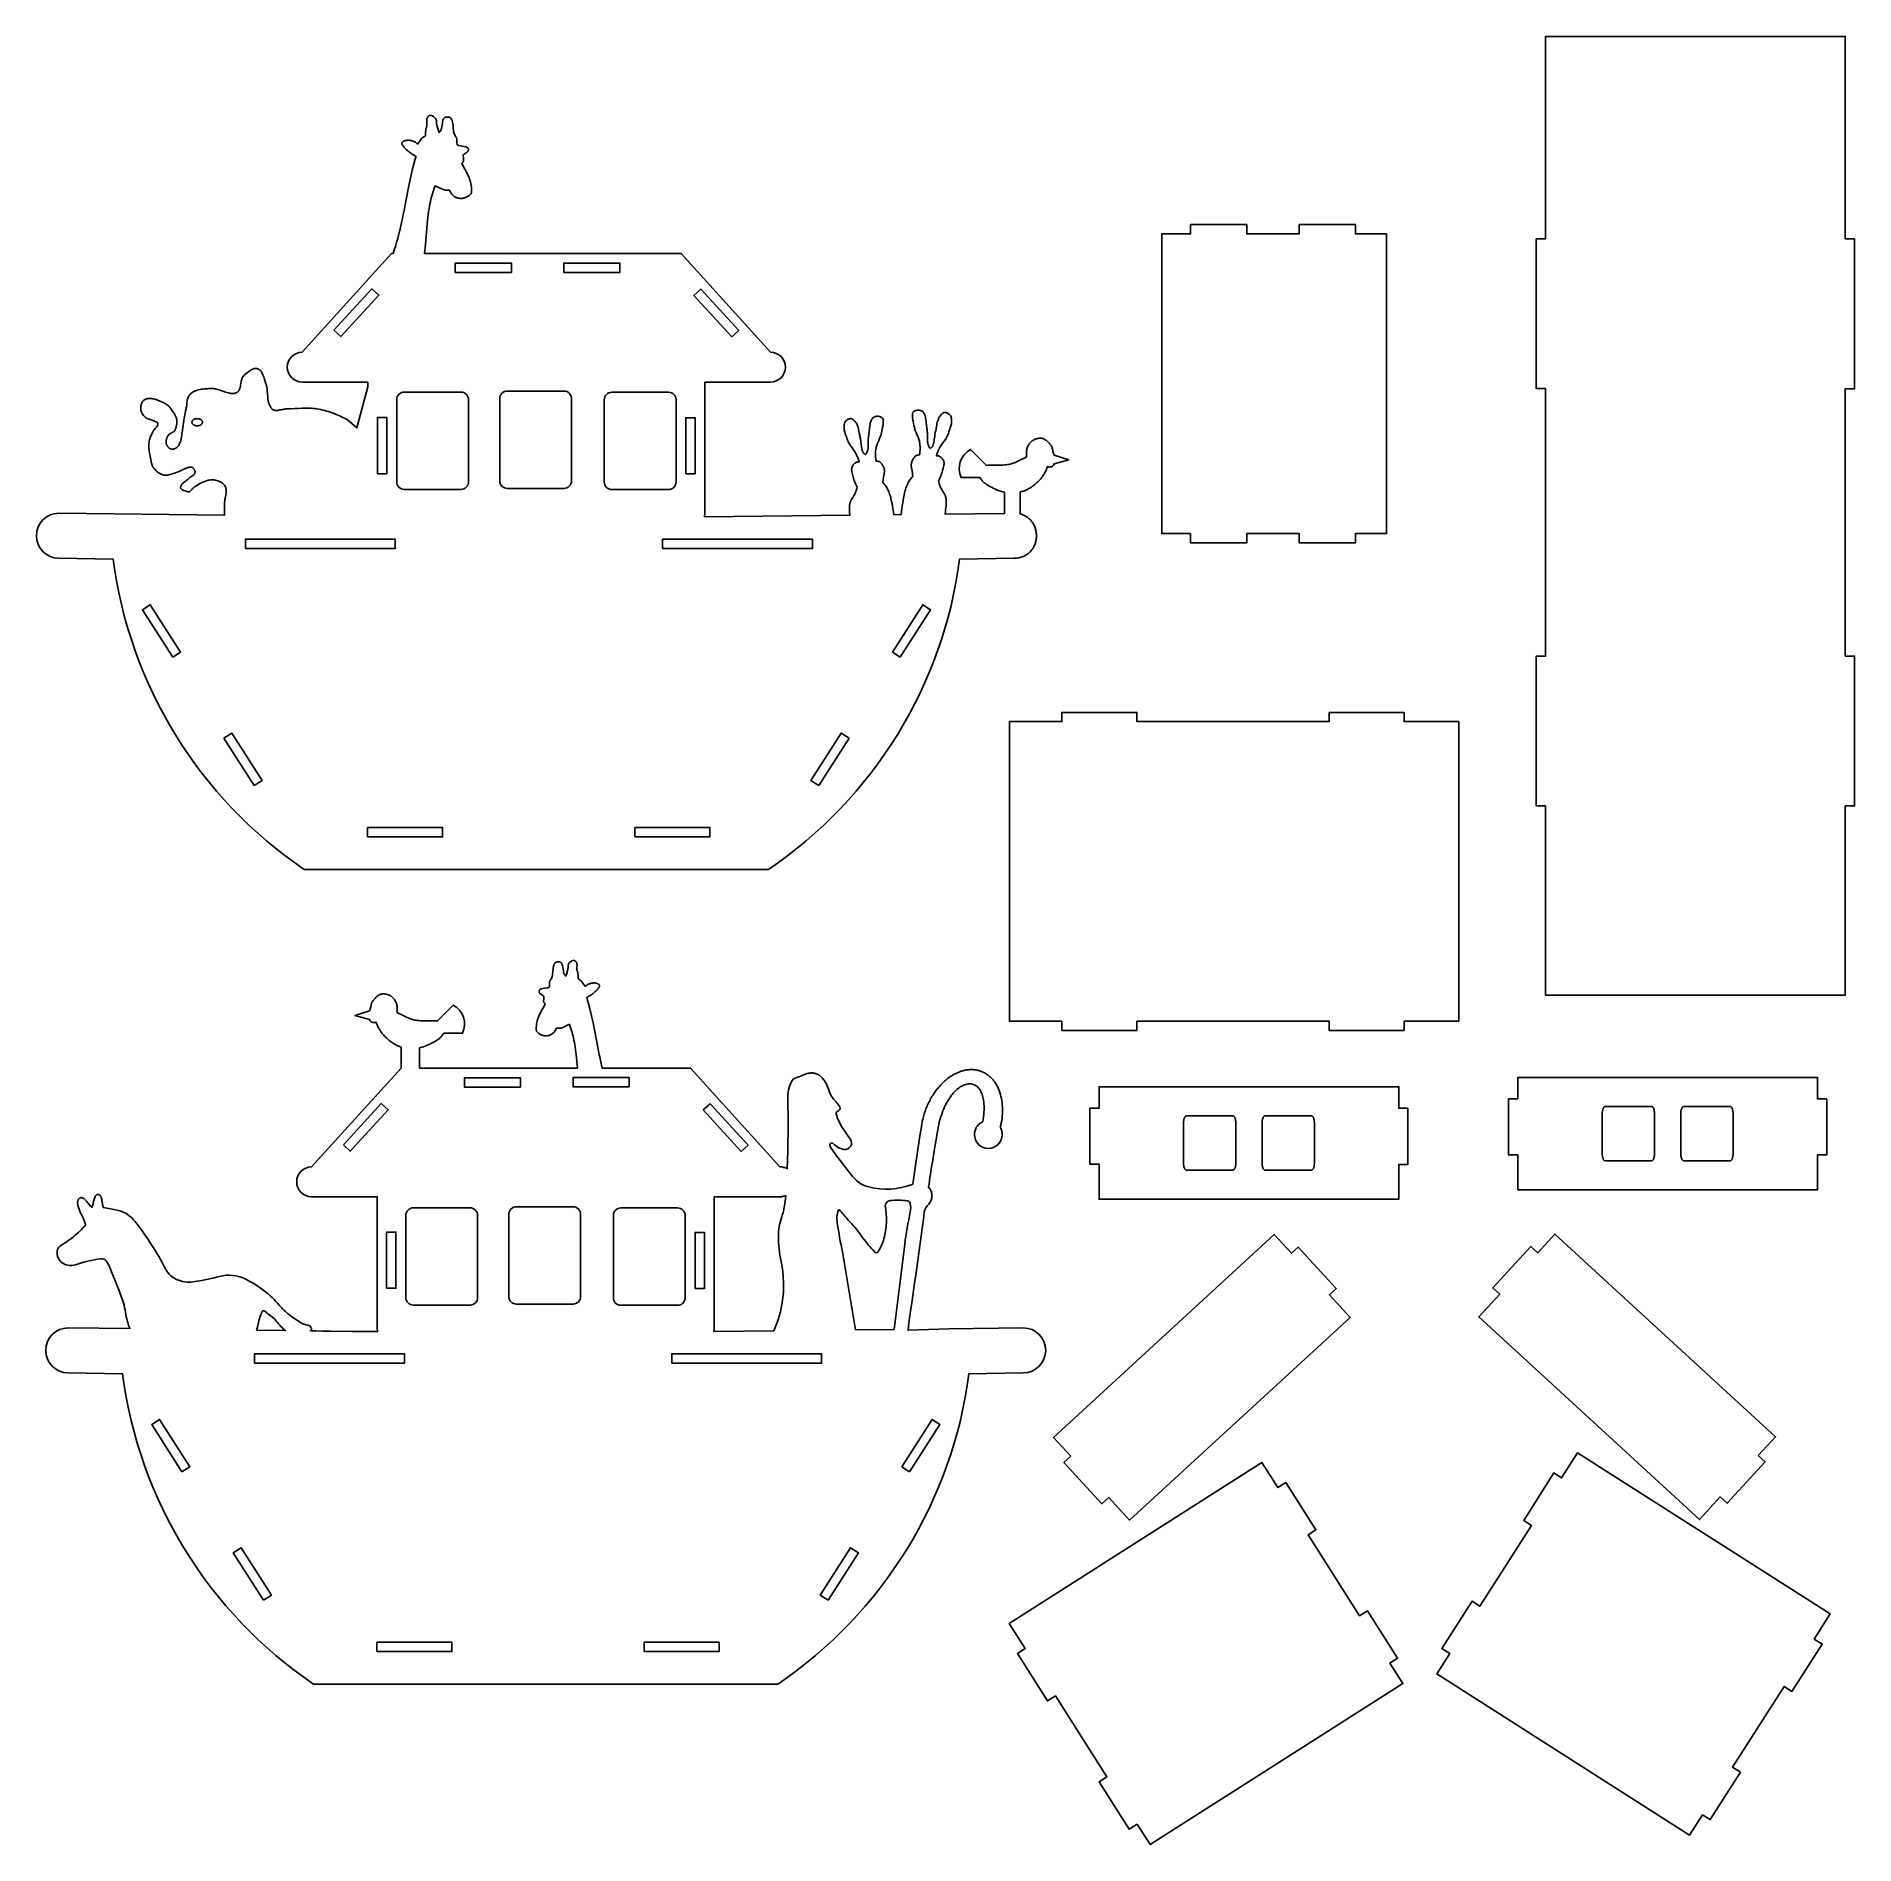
# Model space of a CAD drawing. Extents: x 0.1 to 24.4, y 0.1 to 24.3.
import ezdxf

# ---------------------------------------------------------------- set-up
doc = ezdxf.new("R2010")
doc.units = 0
doc.layers.add('LAYER_1', color=18, linetype='CONTINUOUS')

msp = doc.modelspace()

# ---------------------------------------------------------------- linework, layer by layer
at = {"layer": 'LAYER_1'}
for points in [[(24.25, 13.999), (24.25, 11.473), (20.25, 11.473), (20.25, 13.999), (20.125, 13.999), (20.125, 15.999), (20.25, 15.999), (20.25, 19.57), (20.125, 19.57), (20.125, 21.57), (20.25, 21.57), (20.25, 24.273), (24.25, 24.273), (24.25, 21.568), (24.375, 21.568), (24.375, 19.568), (24.25, 19.568), (24.25, 15.999), (24.375, 15.999), (24.375, 13.999)], [(15.51, 17.636), (15.125, 17.636), (15.125, 21.636), (15.51, 21.636), (15.51, 21.761), (16.26, 21.761), (16.26, 21.636), (16.96, 21.636), (16.96, 21.761), (17.71, 21.761), (17.71, 21.636), (18.125, 21.636), (18.125, 17.636), (17.71, 17.636), (17.71, 17.511), (16.96, 17.511), (16.96, 17.636), (16.26, 17.636), (16.26, 17.511), (15.51, 17.511)], [(6.443, 21.121), (6.443, 21.246), (5.693, 21.246), (5.693, 21.121)], [(7.893, 21.122), (7.893, 21.247), (7.143, 21.247), (7.143, 21.122)], [(4.075, 20.349), (4.168, 20.265), (4.675, 20.817), (4.582, 20.902)], [(9.479, 20.347), (9.387, 20.262), (8.879, 20.815), (8.972, 20.9)], [(4.654, 18.435), (4.779, 18.435), (4.779, 19.185), (4.654, 19.185)], [(8.771, 18.431), (8.896, 18.431), (8.896, 19.181), (8.771, 19.181)], [(2.25, 19.17), (2.242, 19.169), (2.235, 19.169), (2.229, 19.168), (2.222, 19.166), (2.216, 19.164), (2.21, 19.161), (2.205, 19.159), (2.2, 19.156), (2.195, 19.152), (2.191, 19.148), (2.187, 19.145), (2.184, 19.14), (2.182, 19.136), (2.18, 19.131), (2.179, 19.127), (2.179, 19.122), (2.179, 19.117), (2.18, 19.112), (2.182, 19.107), (2.184, 19.103), (2.187, 19.099), (2.191, 19.095), (2.195, 19.091), (2.2, 19.088), (2.205, 19.084), (2.21, 19.082), (2.216, 19.079), (2.222, 19.077), (2.229, 19.076), (2.235, 19.074), (2.242, 19.074), (2.25, 19.074), (2.257, 19.074), (2.264, 19.074), (2.271, 19.076), (2.277, 19.077), (2.283, 19.079), (2.289, 19.082), (2.295, 19.084), (2.3, 19.088), (2.304, 19.091), (2.308, 19.095), (2.312, 19.099), (2.315, 19.103), (2.317, 19.107), (2.319, 19.112), (2.32, 19.117), (2.32, 19.122), (2.32, 19.127), (2.319, 19.131), (2.317, 19.136), (2.315, 19.14), (2.312, 19.145), (2.308, 19.148), (2.304, 19.152), (2.3, 19.156), (2.295, 19.159), (2.289, 19.161), (2.283, 19.164), (2.277, 19.166), (2.271, 19.168), (2.264, 19.169), (2.257, 19.169)], [(2.892, 17.435), (4.892, 17.435), (4.892, 17.56), (2.892, 17.56)], [(8.461, 17.435), (10.461, 17.435), (10.461, 17.56), (8.461, 17.56)], [(1.922, 15.986), (2.027, 16.053), (1.622, 16.685), (1.517, 16.618)], [(11.635, 15.986), (11.53, 16.053), (11.934, 16.685), (12.04, 16.618)], [(13.793, 11.125), (13.793, 11.003), (14.793, 11.003), (14.793, 11.125), (17.361, 11.125), (17.361, 11.003), (18.361, 11.003), (18.361, 11.125), (19.091, 11.125), (19.091, 15.125), (18.361, 15.125), (18.361, 15.245), (17.361, 15.245), (17.361, 15.125), (14.793, 15.125), (14.793, 15.247), (13.793, 15.247), (13.793, 15.125), (13.091, 15.125), (13.091, 11.125)], [(3.01, 14.272), (3.116, 14.34), (2.711, 14.971), (2.606, 14.904)], [(10.546, 14.272), (10.441, 14.34), (10.846, 14.971), (10.951, 14.904)], [(4.524, 13.585), (5.524, 13.585), (5.524, 13.71), (4.524, 13.71)], [(8.092, 13.585), (9.092, 13.585), (9.092, 13.71), (8.092, 13.71)], [(6.567, 10.247), (6.567, 10.372), (5.817, 10.372), (5.817, 10.247)], [(8.017, 10.248), (8.017, 10.373), (7.267, 10.373), (7.267, 10.248)], [(14.289, 9.216), (14.289, 8.75), (18.289, 8.75), (18.289, 9.215), (18.412, 9.215), (18.412, 9.965), (18.289, 9.965), (18.289, 10.25), (14.289, 10.25), (14.289, 9.966), (14.166, 9.966), (14.166, 9.216)], [(19.879, 9.341), (19.879, 8.875), (23.879, 8.875), (23.879, 9.34), (24.002, 9.34), (24.002, 10.089), (23.879, 10.089), (23.879, 10.375), (19.879, 10.375), (19.879, 10.091), (19.756, 10.091), (19.756, 9.341)], [(4.2, 9.475), (4.292, 9.39), (4.799, 9.943), (4.707, 10.028)], [(9.603, 9.473), (9.511, 9.388), (9.004, 9.941), (9.096, 10.025)], [(21.666, 9.987), (21.044, 9.987), (21.04, 9.987), (21.037, 9.985), (21.033, 9.983), (21.029, 9.98), (21.026, 9.975), (21.023, 9.97), (21.02, 9.965), (21.017, 9.958), (21.015, 9.951), (21.012, 9.943), (21.01, 9.935), (21.009, 9.926), (21.007, 9.917), (21.006, 9.908), (21.006, 9.898), (21.006, 9.887), (21.006, 9.363), (21.006, 9.352), (21.006, 9.343), (21.007, 9.333), (21.009, 9.324), (21.01, 9.315), (21.012, 9.307), (21.015, 9.299), (21.017, 9.292), (21.02, 9.285), (21.023, 9.28), (21.026, 9.275), (21.029, 9.271), (21.033, 9.267), (21.037, 9.265), (21.04, 9.263), (21.044, 9.263), (21.666, 9.263), (21.67, 9.263), (21.674, 9.265), (21.677, 9.267), (21.681, 9.271), (21.684, 9.275), (21.687, 9.28), (21.69, 9.285), (21.693, 9.292), (21.696, 9.299), (21.698, 9.307), (21.7, 9.315), (21.701, 9.324), (21.703, 9.333), (21.704, 9.343), (21.704, 9.352), (21.704, 9.363), (21.704, 9.887), (21.704, 9.898), (21.704, 9.908), (21.703, 9.917), (21.701, 9.926), (21.7, 9.935), (21.698, 9.943), (21.696, 9.951), (21.693, 9.958), (21.69, 9.965), (21.687, 9.97), (21.684, 9.975), (21.681, 9.98), (21.677, 9.983), (21.674, 9.985), (21.67, 9.987)], [(22.714, 9.987), (22.093, 9.987), (22.089, 9.987), (22.085, 9.985), (22.081, 9.983), (22.078, 9.979), (22.074, 9.975), (22.071, 9.97), (22.068, 9.965), (22.066, 9.958), (22.063, 9.951), (22.061, 9.943), (22.059, 9.935), (22.057, 9.926), (22.056, 9.917), (22.055, 9.907), (22.054, 9.898), (22.054, 9.887), (22.054, 9.363), (22.054, 9.352), (22.055, 9.342), (22.056, 9.333), (22.057, 9.324), (22.059, 9.315), (22.061, 9.307), (22.063, 9.299), (22.066, 9.292), (22.068, 9.285), (22.071, 9.28), (22.074, 9.275), (22.078, 9.27), (22.081, 9.267), (22.085, 9.265), (22.089, 9.263), (22.093, 9.263), (22.714, 9.263), (22.718, 9.263), (22.722, 9.265), (22.726, 9.267), (22.729, 9.27), (22.733, 9.275), (22.736, 9.28), (22.739, 9.285), (22.742, 9.292), (22.744, 9.299), (22.746, 9.307), (22.748, 9.315), (22.75, 9.324), (22.751, 9.333), (22.752, 9.342), (22.753, 9.352), (22.753, 9.363), (22.753, 9.887), (22.753, 9.898), (22.752, 9.907), (22.751, 9.917), (22.75, 9.926), (22.748, 9.935), (22.746, 9.943), (22.744, 9.951), (22.742, 9.958), (22.739, 9.965), (22.736, 9.97), (22.733, 9.975), (22.729, 9.979), (22.726, 9.983), (22.722, 9.985), (22.718, 9.987)], [(16.076, 9.862), (15.454, 9.862), (15.45, 9.862), (15.446, 9.86), (15.443, 9.858), (15.439, 9.855), (15.436, 9.85), (15.433, 9.845), (15.43, 9.84), (15.427, 9.833), (15.424, 9.826), (15.422, 9.818), (15.42, 9.81), (15.419, 9.801), (15.417, 9.792), (15.416, 9.783), (15.416, 9.773), (15.416, 9.762), (15.416, 9.238), (15.416, 9.227), (15.416, 9.218), (15.417, 9.208), (15.419, 9.199), (15.42, 9.19), (15.422, 9.182), (15.424, 9.174), (15.427, 9.167), (15.43, 9.16), (15.433, 9.155), (15.436, 9.15), (15.439, 9.146), (15.443, 9.142), (15.446, 9.14), (15.45, 9.138), (15.454, 9.138), (16.076, 9.138), (16.08, 9.138), (16.084, 9.14), (16.087, 9.142), (16.091, 9.146), (16.094, 9.15), (16.097, 9.155), (16.1, 9.16), (16.103, 9.167), (16.106, 9.174), (16.108, 9.182), (16.11, 9.19), (16.111, 9.199), (16.113, 9.208), (16.114, 9.218), (16.114, 9.227), (16.114, 9.238), (16.114, 9.762), (16.114, 9.773), (16.114, 9.783), (16.113, 9.792), (16.111, 9.801), (16.11, 9.81), (16.108, 9.818), (16.106, 9.826), (16.103, 9.833), (16.1, 9.84), (16.097, 9.845), (16.094, 9.85), (16.091, 9.855), (16.087, 9.858), (16.084, 9.86), (16.08, 9.862)], [(17.124, 9.862), (16.503, 9.862), (16.499, 9.862), (16.495, 9.86), (16.491, 9.858), (16.488, 9.854), (16.484, 9.85), (16.481, 9.845), (16.478, 9.84), (16.475, 9.833), (16.473, 9.826), (16.471, 9.818), (16.469, 9.81), (16.467, 9.801), (16.466, 9.792), (16.465, 9.782), (16.464, 9.773), (16.464, 9.762), (16.464, 9.238), (16.464, 9.227), (16.465, 9.217), (16.466, 9.208), (16.467, 9.199), (16.469, 9.19), (16.471, 9.182), (16.473, 9.174), (16.475, 9.167), (16.478, 9.16), (16.481, 9.155), (16.484, 9.15), (16.488, 9.145), (16.491, 9.142), (16.495, 9.14), (16.499, 9.138), (16.503, 9.138), (17.124, 9.138), (17.128, 9.138), (17.132, 9.14), (17.136, 9.142), (17.139, 9.145), (17.143, 9.15), (17.146, 9.155), (17.149, 9.16), (17.152, 9.167), (17.154, 9.174), (17.156, 9.182), (17.158, 9.19), (17.16, 9.199), (17.161, 9.208), (17.162, 9.217), (17.163, 9.227), (17.163, 9.238), (17.163, 9.762), (17.163, 9.773), (17.162, 9.782), (17.161, 9.792), (17.16, 9.801), (17.158, 9.81), (17.156, 9.818), (17.154, 9.826), (17.152, 9.833), (17.149, 9.84), (17.146, 9.845), (17.143, 9.85), (17.139, 9.854), (17.136, 9.858), (17.132, 9.86), (17.128, 9.862)], [(4.778, 7.561), (4.903, 7.561), (4.903, 8.311), (4.778, 8.311)], [(8.895, 7.556), (9.02, 7.556), (9.02, 8.306), (8.895, 8.306)], [(13.911, 5.32), (13.82, 5.237), (14.327, 4.684), (14.419, 4.768), (14.696, 4.466), (17.642, 7.172), (17.363, 7.475), (17.455, 7.559), (16.947, 8.111), (16.856, 8.028), (16.627, 8.277), (13.681, 5.571)], [(23.089, 5.328), (23.18, 5.244), (22.673, 4.692), (22.581, 4.775), (22.304, 4.473), (19.358, 7.179), (19.637, 7.483), (19.545, 7.566), (20.053, 8.119), (20.144, 8.035), (20.373, 8.284), (23.319, 5.578)], [(3.016, 6.561), (5.016, 6.561), (5.016, 6.686), (3.016, 6.686)], [(8.585, 6.561), (10.585, 6.561), (10.585, 6.686), (8.585, 6.686)], [(2.046, 5.112), (2.151, 5.179), (1.747, 5.811), (1.642, 5.743)], [(11.759, 5.112), (11.654, 5.179), (12.059, 5.811), (12.164, 5.743)], [(22.343, 0.534), (22.169, 0.261), (18.796, 2.412), (18.97, 2.684), (18.866, 2.751), (19.269, 3.383), (19.373, 3.317), (20.061, 4.396), (19.957, 4.463), (20.36, 5.095), (20.464, 5.029), (20.677, 5.363), (24.05, 3.213), (23.837, 2.878), (23.942, 2.812), (23.538, 2.179), (23.434, 2.246), (22.746, 1.167), (22.851, 1.1), (22.447, 0.468)], [(14.797, 0.407), (14.971, 0.134), (18.344, 2.284), (18.17, 2.557), (18.274, 2.623), (17.87, 3.256), (17.767, 3.189), (17.079, 4.269), (17.183, 4.335), (16.78, 4.968), (16.676, 4.901), (16.462, 5.235), (13.089, 3.085), (13.303, 2.751), (13.198, 2.685), (13.601, 2.052), (13.706, 2.119), (14.394, 1.039), (14.289, 0.973), (14.692, 0.34)], [(3.135, 3.398), (3.24, 3.465), (2.836, 4.097), (2.73, 4.029)], [(10.671, 3.398), (10.565, 3.465), (10.97, 4.097), (11.075, 4.029)], [(4.649, 2.71), (5.649, 2.71), (5.649, 2.835), (4.649, 2.835)], [(8.216, 2.711), (9.216, 2.711), (9.216, 2.836), (8.216, 2.836)]]:
    msp.add_lwpolyline(points, close=True, dxfattribs=at)
for points in [[(13.027, 17.905), (12.234, 17.896), (12.237, 17.924), (12.24, 17.952), (12.243, 17.981), (12.246, 18.009), (12.248, 18.023), (12.248, 18.038), (12.249, 18.052), (12.249, 18.066), (12.248, 18.08), (12.247, 18.094), (12.245, 18.107), (12.242, 18.121), (12.24, 18.132), (12.236, 18.142), (12.232, 18.152), (12.227, 18.161), (12.222, 18.171), (12.216, 18.18), (12.204, 18.199), (12.192, 18.217), (12.181, 18.236), (12.175, 18.246), (12.17, 18.255), (12.166, 18.265), (12.162, 18.276), (12.158, 18.29), (12.154, 18.305), (12.15, 18.32), (12.147, 18.335), (12.156, 18.354), (12.164, 18.374), (12.172, 18.395), (12.18, 18.415), (12.187, 18.436), (12.194, 18.456), (12.2, 18.475), (12.205, 18.493), (12.209, 18.509), (12.213, 18.526), (12.217, 18.544), (12.218, 18.552), (12.219, 18.561), (12.219, 18.569), (12.219, 18.578), (12.219, 18.586), (12.217, 18.594), (12.215, 18.602), (12.213, 18.609), (12.209, 18.616), (12.205, 18.623), (12.197, 18.633), (12.188, 18.642), (12.184, 18.647), (12.179, 18.652), (12.174, 18.656), (12.169, 18.66), (12.163, 18.663), (12.158, 18.666), (12.152, 18.669), (12.145, 18.671), (12.139, 18.672), (12.132, 18.673), (12.124, 18.673), (12.117, 18.672), (12.125, 18.695), (12.133, 18.718), (12.142, 18.741), (12.147, 18.753), (12.152, 18.764), (12.16, 18.778), (12.168, 18.792), (12.176, 18.806), (12.185, 18.82), (12.204, 18.847), (12.223, 18.874), (12.232, 18.888), (12.241, 18.902), (12.25, 18.915), (12.258, 18.929), (12.265, 18.944), (12.272, 18.958), (12.277, 18.973), (12.282, 18.989), (12.285, 18.998), (12.288, 19.008), (12.296, 19.028), (12.303, 19.049), (12.307, 19.061), (12.311, 19.073), (12.314, 19.085), (12.317, 19.098), (12.319, 19.112), (12.32, 19.126), (12.32, 19.141), (12.319, 19.156), (12.317, 19.172), (12.316, 19.181), (12.314, 19.189), (12.312, 19.196), (12.309, 19.203), (12.304, 19.21), (12.299, 19.217), (12.294, 19.223), (12.287, 19.229), (12.28, 19.234), (12.273, 19.239), (12.265, 19.243), (12.257, 19.246), (12.249, 19.249), (12.241, 19.251), (12.233, 19.252), (12.225, 19.252), (12.217, 19.251), (12.21, 19.249), (12.201, 19.242), (12.193, 19.235), (12.185, 19.227), (12.178, 19.22), (12.172, 19.212), (12.166, 19.204), (12.16, 19.196), (12.155, 19.188), (12.151, 19.18), (12.147, 19.172), (12.143, 19.164), (12.139, 19.155), (12.134, 19.139), (12.129, 19.122), (12.125, 19.105), (12.122, 19.089), (12.117, 19.057), (12.114, 19.042), (12.112, 19.027), (12.109, 19.013), (12.105, 19), (12.102, 18.988), (12.099, 18.974), (12.097, 18.959), (12.095, 18.942), (12.091, 18.908), (12.089, 18.89), (12.087, 18.873), (12.084, 18.856), (12.08, 18.84), (12.076, 18.824), (12.074, 18.817), (12.071, 18.811), (12.068, 18.804), (12.065, 18.799), (12.061, 18.793), (12.057, 18.788), (12.053, 18.784), (12.048, 18.781), (12.043, 18.778), (12.038, 18.775), (12.036, 18.775), (12.034, 18.775), (12.031, 18.776), (12.028, 18.778), (12.025, 18.781), (12.022, 18.785), (12.019, 18.789), (12.017, 18.794), (12.014, 18.8), (12.01, 18.812), (12.006, 18.824), (12.003, 18.835), (12.002, 18.843), (12, 18.854), (11.999, 18.865), (11.998, 18.887), (11.997, 18.909), (11.997, 18.932), (11.997, 18.954), (11.997, 18.976), (11.996, 18.987), (11.995, 18.998), (11.994, 19.009), (11.992, 19.019), (11.99, 19.032), (11.988, 19.047), (11.985, 19.08), (11.981, 19.117), (11.979, 19.135), (11.976, 19.154), (11.973, 19.172), (11.97, 19.19), (11.965, 19.206), (11.963, 19.214), (11.96, 19.222), (11.957, 19.229), (11.954, 19.236), (11.95, 19.243), (11.947, 19.249), (11.943, 19.254), (11.938, 19.259), (11.934, 19.264), (11.929, 19.268), (11.922, 19.272), (11.915, 19.275), (11.908, 19.278), (11.9, 19.28), (11.892, 19.282), (11.884, 19.283), (11.875, 19.283), (11.867, 19.283), (11.858, 19.282), (11.85, 19.28), (11.842, 19.278), (11.834, 19.275), (11.827, 19.272), (11.82, 19.268), (11.814, 19.264), (11.809, 19.258), (11.806, 19.255), (11.804, 19.251), (11.802, 19.247), (11.8, 19.242), (11.799, 19.237), (11.797, 19.232), (11.796, 19.22), (11.796, 19.207), (11.797, 19.194), (11.798, 19.18), (11.8, 19.165), (11.802, 19.151), (11.805, 19.136), (11.811, 19.108), (11.817, 19.083), (11.821, 19.063), (11.823, 19.05), (11.827, 19.037), (11.831, 19.024), (11.835, 19.011), (11.846, 18.985), (11.857, 18.96), (11.868, 18.935), (11.873, 18.922), (11.878, 18.91), (11.883, 18.897), (11.887, 18.884), (11.89, 18.871), (11.893, 18.857), (11.896, 18.836), (11.898, 18.815), (11.9, 18.794), (11.9, 18.773), (11.9, 18.752), (11.898, 18.73), (11.896, 18.709), (11.893, 18.687), (11.882, 18.686), (11.871, 18.684), (11.861, 18.681), (11.852, 18.677), (11.843, 18.673), (11.835, 18.667), (11.827, 18.661), (11.821, 18.653), (11.815, 18.647), (11.81, 18.639), (11.805, 18.632), (11.801, 18.624), (11.797, 18.615), (11.793, 18.607), (11.79, 18.598), (11.787, 18.589), (11.784, 18.58), (11.783, 18.571), (11.781, 18.562), (11.781, 18.553), (11.781, 18.544), (11.781, 18.536), (11.782, 18.527), (11.784, 18.518), (11.786, 18.51), (11.788, 18.498), (11.792, 18.47), (11.796, 18.436), (11.799, 18.418), (11.802, 18.401), (11.792, 18.39), (11.783, 18.379), (11.774, 18.368), (11.766, 18.356), (11.758, 18.344), (11.751, 18.332), (11.744, 18.32), (11.737, 18.307), (11.73, 18.292), (11.723, 18.277), (11.717, 18.261), (11.711, 18.245), (11.706, 18.229), (11.701, 18.213), (11.697, 18.196), (11.693, 18.18), (11.686, 18.147), (11.679, 18.113), (11.667, 18.046), (11.663, 18.027), (11.66, 18.007), (11.654, 17.968), (11.649, 17.928), (11.645, 17.889), (11.55, 17.887), (11.544, 17.926), (11.541, 17.945), (11.537, 17.965), (11.525, 18.031), (11.519, 18.065), (11.511, 18.098), (11.507, 18.115), (11.503, 18.131), (11.498, 18.147), (11.493, 18.163), (11.488, 18.179), (11.482, 18.195), (11.475, 18.21), (11.468, 18.225), (11.461, 18.238), (11.454, 18.251), (11.446, 18.263), (11.438, 18.275), (11.43, 18.286), (11.421, 18.298), (11.412, 18.309), (11.403, 18.32), (11.408, 18.354), (11.412, 18.388), (11.416, 18.417), (11.418, 18.428), (11.42, 18.436), (11.422, 18.445), (11.423, 18.454), (11.424, 18.463), (11.424, 18.472), (11.423, 18.481), (11.422, 18.49), (11.42, 18.499), (11.418, 18.508), (11.415, 18.516), (11.412, 18.525), (11.408, 18.534), (11.404, 18.542), (11.399, 18.55), (11.394, 18.557), (11.389, 18.565), (11.384, 18.572), (11.377, 18.579), (11.37, 18.585), (11.362, 18.591), (11.353, 18.596), (11.343, 18.599), (11.333, 18.602), (11.323, 18.604), (11.311, 18.606), (11.308, 18.627), (11.306, 18.649), (11.305, 18.67), (11.304, 18.691), (11.305, 18.713), (11.306, 18.734), (11.308, 18.755), (11.311, 18.776), (11.314, 18.789), (11.317, 18.802), (11.322, 18.815), (11.326, 18.828), (11.336, 18.853), (11.348, 18.879), (11.359, 18.904), (11.364, 18.916), (11.369, 18.929), (11.374, 18.942), (11.378, 18.955), (11.381, 18.968), (11.384, 18.981), (11.388, 19.002), (11.393, 19.026), (11.399, 19.054), (11.402, 19.069), (11.405, 19.083), (11.406, 19.098), (11.408, 19.112), (11.408, 19.125), (11.408, 19.138), (11.408, 19.144), (11.407, 19.15), (11.406, 19.155), (11.405, 19.16), (11.403, 19.165), (11.401, 19.169), (11.398, 19.173), (11.396, 19.177), (11.39, 19.182), (11.384, 19.186), (11.377, 19.19), (11.37, 19.194), (11.362, 19.196), (11.354, 19.199), (11.346, 19.2), (11.338, 19.201), (11.329, 19.201), (11.321, 19.201), (11.313, 19.2), (11.304, 19.198), (11.297, 19.196), (11.289, 19.193), (11.282, 19.19), (11.276, 19.186), (11.271, 19.182), (11.266, 19.178), (11.262, 19.172), (11.258, 19.167), (11.254, 19.161), (11.251, 19.154), (11.247, 19.147), (11.245, 19.14), (11.239, 19.124), (11.235, 19.108), (11.231, 19.09), (11.228, 19.072), (11.225, 19.053), (11.223, 19.035), (11.22, 18.999), (11.216, 18.965), (11.214, 18.951), (11.212, 18.938), (11.21, 18.927), (11.209, 18.916), (11.208, 18.895), (11.207, 18.872), (11.207, 18.85), (11.207, 18.828), (11.207, 18.805), (11.206, 18.794), (11.205, 18.783), (11.204, 18.772), (11.203, 18.761), (11.201, 18.753), (11.198, 18.742), (11.195, 18.73), (11.19, 18.718), (11.188, 18.713), (11.185, 18.707), (11.182, 18.703), (11.179, 18.699), (11.176, 18.696), (11.173, 18.694), (11.172, 18.693), (11.17, 18.693), (11.168, 18.693), (11.167, 18.694), (11.161, 18.696), (11.156, 18.699), (11.152, 18.702), (11.147, 18.707), (11.143, 18.711), (11.14, 18.717), (11.137, 18.723), (11.134, 18.729), (11.131, 18.736), (11.128, 18.743), (11.124, 18.758), (11.121, 18.774), (11.118, 18.791), (11.113, 18.826), (11.109, 18.861), (11.107, 18.877), (11.105, 18.892), (11.102, 18.906), (11.099, 18.918), (11.096, 18.931), (11.093, 18.945), (11.088, 18.975), (11.083, 19.007), (11.079, 19.024), (11.076, 19.04), (11.071, 19.057), (11.068, 19.065), (11.065, 19.074), (11.062, 19.082), (11.058, 19.09), (11.054, 19.098), (11.049, 19.107), (11.044, 19.115), (11.039, 19.123), (11.033, 19.13), (11.026, 19.138), (11.019, 19.146), (11.011, 19.153), (11.003, 19.16), (10.994, 19.167), (10.987, 19.169), (10.979, 19.17), (10.971, 19.17), (10.963, 19.169), (10.955, 19.167), (10.947, 19.165), (10.939, 19.161), (10.932, 19.157), (10.924, 19.152), (10.917, 19.147), (10.911, 19.141), (10.905, 19.135), (10.9, 19.128), (10.896, 19.122), (10.893, 19.115), (10.89, 19.107), (10.887, 19.091), (10.885, 19.074), (10.884, 19.059), (10.885, 19.044), (10.886, 19.03), (10.888, 19.017), (10.89, 19.004), (10.894, 18.991), (10.897, 18.979), (10.901, 18.968), (10.909, 18.946), (10.916, 18.926), (10.92, 18.916), (10.922, 18.907), (10.927, 18.892), (10.933, 18.877), (10.939, 18.862), (10.947, 18.848), (10.955, 18.834), (10.963, 18.82), (10.982, 18.793), (11.001, 18.766), (11.019, 18.738), (11.028, 18.725), (11.037, 18.711), (11.045, 18.696), (11.052, 18.682), (11.057, 18.671), (11.062, 18.66), (11.071, 18.637), (11.08, 18.613), (11.088, 18.59), (11.08, 18.591), (11.073, 18.591), (11.066, 18.59), (11.059, 18.589), (11.053, 18.587), (11.047, 18.584), (11.041, 18.581), (11.035, 18.578), (11.03, 18.574), (11.025, 18.57), (11.016, 18.561), (11.007, 18.551), (11, 18.541), (10.995, 18.535), (10.992, 18.528), (10.989, 18.52), (10.987, 18.512), (10.986, 18.504), (10.985, 18.496), (10.985, 18.488), (10.986, 18.479), (10.987, 18.47), (10.988, 18.462), (10.991, 18.444), (11, 18.411), (11.005, 18.393), (11.011, 18.374), (11.017, 18.354), (11.024, 18.333), (11.032, 18.313), (11.04, 18.292), (11.049, 18.273), (11.058, 18.253), (11.054, 18.238), (11.051, 18.223), (11.047, 18.209), (11.042, 18.194), (11.038, 18.184), (11.034, 18.174), (11.029, 18.164), (11.024, 18.154), (11.012, 18.136), (11, 18.117), (10.988, 18.099), (10.983, 18.089), (10.977, 18.08), (10.973, 18.07), (10.968, 18.06), (10.965, 18.05), (10.962, 18.04), (10.96, 18.03), (10.958, 18.02), (10.957, 18.01), (10.956, 18), (10.956, 17.98), (10.956, 17.961), (10.957, 17.941), (10.959, 17.921), (10.963, 17.88), (9.022, 17.857), (9.027, 17.907), (9.027, 19.657), (9.902, 19.657, 1), (9.902, 20.057), (8.709, 21.375), (6.777, 21.375), (5.285, 21.375), (5.285, 21.377), (5.295, 21.493), (5.304, 21.604), (5.309, 21.661), (5.314, 21.714), (5.318, 21.764), (5.323, 21.81), (5.328, 21.854), (5.333, 21.895), (5.339, 21.934), (5.344, 21.97), (5.35, 22.005), (5.356, 22.038), (5.363, 22.069), (5.37, 22.1), (5.378, 22.129), (5.386, 22.158), (5.394, 22.187), (5.403, 22.216), (5.423, 22.275), (5.435, 22.275), (5.493, 22.247), (5.51, 22.239), (5.524, 22.233), (5.535, 22.228), (5.546, 22.225), (5.555, 22.222), (5.564, 22.221), (5.573, 22.22), (5.584, 22.22), (5.617, 22.22), (5.63, 22.195), (5.635, 22.186), (5.64, 22.178), (5.646, 22.17), (5.652, 22.162), (5.658, 22.155), (5.665, 22.149), (5.672, 22.143), (5.68, 22.137), (5.688, 22.132), (5.696, 22.127), (5.704, 22.123), (5.712, 22.12), (5.721, 22.117), (5.73, 22.114), (5.739, 22.112), (5.748, 22.111), (5.757, 22.11), (5.767, 22.109), (5.776, 22.109), (5.785, 22.11), (5.795, 22.111), (5.804, 22.113), (5.813, 22.115), (5.823, 22.118), (5.832, 22.121), (5.841, 22.125), (5.849, 22.129), (5.858, 22.134), (5.866, 22.14), (5.875, 22.146), (5.883, 22.152), (5.89, 22.159), (5.897, 22.167), (5.903, 22.173), (5.907, 22.178), (5.909, 22.184), (5.911, 22.19), (5.912, 22.197), (5.913, 22.217), (5.912, 22.226), (5.912, 22.237), (5.91, 22.258), (5.907, 22.281), (5.903, 22.304), (5.898, 22.326), (5.893, 22.348), (5.886, 22.368), (5.883, 22.377), (5.88, 22.386), (5.864, 22.425), (5.781, 22.575), (5.793, 22.59), (5.796, 22.594), (5.799, 22.599), (5.801, 22.604), (5.802, 22.61), (5.803, 22.616), (5.803, 22.625), (5.803, 22.648), (5.801, 22.692), (5.828, 22.709), (5.839, 22.717), (5.849, 22.724), (5.856, 22.73), (5.861, 22.736), (5.863, 22.739), (5.865, 22.742), (5.866, 22.745), (5.867, 22.748), (5.869, 22.755), (5.869, 22.763), (5.869, 22.768), (5.868, 22.772), (5.867, 22.775), (5.866, 22.779), (5.864, 22.782), (5.861, 22.785), (5.858, 22.787), (5.854, 22.79), (5.84, 22.8), (5.785, 22.809), (5.763, 22.813), (5.744, 22.817), (5.73, 22.82), (5.725, 22.821), (5.723, 22.822), (5.721, 22.824), (5.72, 22.827), (5.719, 22.831), (5.718, 22.836), (5.717, 22.843), (5.717, 22.851), (5.716, 22.87), (5.716, 22.883), (5.716, 22.893), (5.715, 22.902), (5.714, 22.909), (5.712, 22.915), (5.71, 22.921), (5.706, 22.926), (5.702, 22.932), (5.699, 22.936), (5.696, 22.941), (5.69, 22.953), (5.684, 22.965), (5.68, 22.977), (5.672, 23.003), (5.667, 23.063), (5.664, 23.089), (5.661, 23.111), (5.658, 23.129), (5.655, 23.143), (5.653, 23.15), (5.651, 23.155), (5.649, 23.16), (5.646, 23.165), (5.644, 23.169), (5.641, 23.173), (5.634, 23.181), (5.63, 23.185), (5.625, 23.189), (5.621, 23.192), (5.616, 23.194), (5.611, 23.195), (5.605, 23.196), (5.598, 23.196), (5.589, 23.196), (5.581, 23.196), (5.574, 23.196), (5.568, 23.195), (5.563, 23.194), (5.558, 23.192), (5.554, 23.189), (5.55, 23.185), (5.545, 23.181), (5.54, 23.175), (5.538, 23.172), (5.536, 23.169), (5.534, 23.166), (5.533, 23.162), (5.529, 23.152), (5.526, 23.138), (5.523, 23.119), (5.514, 23.061), (5.512, 23.05), (5.51, 23.041), (5.508, 23.033), (5.506, 23.026), (5.503, 23.02), (5.5, 23.014), (5.497, 23.009), (5.493, 23.004), (5.479, 22.988), (5.46, 23.042), (5.455, 23.056), (5.451, 23.069), (5.448, 23.081), (5.446, 23.091), (5.444, 23.101), (5.443, 23.111), (5.442, 23.121), (5.442, 23.13), (5.442, 23.142), (5.442, 23.151), (5.441, 23.158), (5.439, 23.164), (5.436, 23.169), (5.432, 23.175), (5.419, 23.189), (5.413, 23.194), (5.407, 23.199), (5.402, 23.203), (5.396, 23.207), (5.391, 23.21), (5.385, 23.213), (5.38, 23.215), (5.375, 23.216), (5.367, 23.217), (5.359, 23.217), (5.356, 23.217), (5.353, 23.216), (5.35, 23.216), (5.347, 23.214), (5.344, 23.213), (5.342, 23.211), (5.336, 23.206), (5.331, 23.199), (5.324, 23.19), (5.32, 23.184), (5.317, 23.179), (5.315, 23.173), (5.314, 23.167), (5.313, 23.16), (5.313, 23.15), (5.314, 23.124), (5.315, 23.099), (5.315, 23.09), (5.314, 23.082), (5.313, 23.075), (5.312, 23.069), (5.31, 23.063), (5.308, 23.058), (5.306, 23.053), (5.304, 23.048), (5.303, 23.041), (5.301, 23.033), (5.3, 23.025), (5.3, 23.015), (5.299, 22.993), (5.298, 22.965), (5.298, 22.956), (5.296, 22.95), (5.296, 22.947), (5.295, 22.945), (5.293, 22.944), (5.292, 22.942), (5.288, 22.94), (5.282, 22.937), (5.275, 22.934), (5.268, 22.929), (5.261, 22.923), (5.253, 22.916), (5.245, 22.907), (5.236, 22.896), (5.227, 22.883), (5.217, 22.869), (5.195, 22.837), (5.194, 22.837), (5.193, 22.837), (5.189, 22.84), (5.183, 22.844), (5.177, 22.849), (5.17, 22.854), (5.162, 22.859), (5.155, 22.864), (5.147, 22.868), (5.139, 22.871), (5.13, 22.874), (5.121, 22.877), (5.113, 22.88), (5.104, 22.882), (5.095, 22.883), (5.086, 22.884), (5.077, 22.885), (5.068, 22.885), (5.06, 22.885), (5.051, 22.885), (5.043, 22.884), (5.035, 22.883), (5.028, 22.882), (5.021, 22.88), (5.014, 22.878), (5.008, 22.875), (5.002, 22.873), (4.997, 22.869), (4.993, 22.866), (4.989, 22.862), (4.986, 22.858), (4.984, 22.854), (4.983, 22.849), (4.983, 22.844), (4.983, 22.839), (4.985, 22.833), (4.987, 22.827), (4.991, 22.82), (4.997, 22.812), (5.003, 22.803), (5.01, 22.795), (5.018, 22.786), (5.026, 22.777), (5.035, 22.768), (5.045, 22.759), (5.056, 22.749), (5.066, 22.74), (5.078, 22.731), (5.089, 22.722), (5.101, 22.714), (5.113, 22.705), (5.126, 22.697), (5.138, 22.689), (5.169, 22.67), (5.169, 22.667), (5.167, 22.659), (5.159, 22.634), (5.125, 22.504), (5.079, 22.299), (5.034, 22.073), (5.011, 21.95), (4.999, 21.894), (4.988, 21.841), (4.978, 21.79), (4.967, 21.743), (4.957, 21.697), (4.947, 21.655), (4.936, 21.614), (4.926, 21.575), (4.916, 21.538), (4.906, 21.503), (4.896, 21.469), (4.885, 21.437), (4.874, 21.406), (4.863, 21.375), (4.845, 21.375), (3.652, 20.057, 1), (3.652, 19.657), (4.527, 19.657), (4.527, 19.595), (4.381, 19.049), (4.25, 19.157), (4.225, 19.17), (4.201, 19.182), (4.177, 19.194), (4.152, 19.206), (4.127, 19.217), (4.103, 19.227), (4.078, 19.237), (4.052, 19.246), (4.027, 19.255), (4.002, 19.263), (3.976, 19.271), (3.951, 19.278), (3.925, 19.284), (3.899, 19.29), (3.873, 19.296), (3.846, 19.3), (3.822, 19.304), (3.797, 19.307), (3.772, 19.309), (3.747, 19.31), (3.722, 19.31), (3.697, 19.31), (3.672, 19.31), (3.647, 19.309), (3.597, 19.306), (3.546, 19.304), (3.496, 19.301), (3.471, 19.301), (3.446, 19.3), (3.434, 19.3), (3.42, 19.298), (3.407, 19.296), (3.393, 19.293), (3.366, 19.287), (3.352, 19.285), (3.338, 19.282), (3.325, 19.28), (3.312, 19.279), (3.299, 19.279), (3.293, 19.279), (3.287, 19.28), (3.281, 19.281), (3.276, 19.282), (3.27, 19.284), (3.265, 19.286), (3.26, 19.289), (3.255, 19.292), (3.251, 19.296), (3.246, 19.3), (3.239, 19.308), (3.233, 19.317), (3.227, 19.325), (3.222, 19.334), (3.217, 19.344), (3.213, 19.353), (3.209, 19.363), (3.206, 19.373), (3.203, 19.383), (3.201, 19.393), (3.198, 19.404), (3.196, 19.414), (3.193, 19.436), (3.191, 19.458), (3.187, 19.503), (3.185, 19.526), (3.184, 19.549), (3.181, 19.571), (3.178, 19.593), (3.176, 19.604), (3.173, 19.614), (3.17, 19.625), (3.167, 19.635), (3.158, 19.664), (3.149, 19.695), (3.144, 19.711), (3.138, 19.727), (3.132, 19.743), (3.125, 19.758), (3.118, 19.773), (3.11, 19.787), (3.106, 19.793), (3.101, 19.799), (3.097, 19.805), (3.092, 19.811), (3.087, 19.816), (3.081, 19.82), (3.076, 19.825), (3.07, 19.828), (3.064, 19.832), (3.058, 19.834), (3.052, 19.836), (3.045, 19.838), (3.039, 19.838), (3.034, 19.839), (3.029, 19.839), (3.023, 19.838), (3.018, 19.838), (3.012, 19.837), (3.001, 19.834), (2.991, 19.83), (2.98, 19.825), (2.969, 19.819), (2.959, 19.813), (2.948, 19.806), (2.938, 19.798), (2.918, 19.783), (2.899, 19.768), (2.881, 19.753), (2.874, 19.747), (2.868, 19.741), (2.863, 19.734), (2.858, 19.726), (2.853, 19.719), (2.849, 19.711), (2.846, 19.702), (2.843, 19.694), (2.841, 19.685), (2.838, 19.676), (2.835, 19.658), (2.832, 19.639), (2.829, 19.621), (2.826, 19.602), (2.822, 19.585), (2.82, 19.577), (2.817, 19.568), (2.814, 19.561), (2.811, 19.553), (2.807, 19.546), (2.803, 19.54), (2.798, 19.534), (2.793, 19.528), (2.787, 19.523), (2.78, 19.519), (2.772, 19.515), (2.764, 19.512), (2.754, 19.509), (2.744, 19.507), (2.734, 19.506), (2.724, 19.505), (2.715, 19.505), (2.705, 19.506), (2.695, 19.506), (2.685, 19.508), (2.675, 19.51), (2.665, 19.512), (2.645, 19.517), (2.625, 19.524), (2.605, 19.531), (2.565, 19.546), (2.544, 19.553), (2.524, 19.559), (2.504, 19.564), (2.494, 19.567), (2.483, 19.568), (2.473, 19.57), (2.463, 19.571), (2.453, 19.571), (2.443, 19.571), (2.405, 19.57), (2.385, 19.569), (2.365, 19.567), (2.346, 19.566), (2.326, 19.563), (2.306, 19.561), (2.287, 19.557), (2.268, 19.553), (2.249, 19.548), (2.231, 19.542), (2.223, 19.539), (2.214, 19.535), (2.206, 19.531), (2.197, 19.527), (2.189, 19.522), (2.182, 19.517), (2.174, 19.512), (2.167, 19.506), (2.16, 19.5), (2.153, 19.493), (2.149, 19.489), (2.145, 19.484), (2.141, 19.479), (2.138, 19.474), (2.132, 19.464), (2.127, 19.453), (2.123, 19.441), (2.12, 19.429), (2.117, 19.416), (2.115, 19.404), (2.111, 19.378), (2.109, 19.351), (2.106, 19.325), (2.104, 19.313), (2.101, 19.3), (2.095, 19.269), (2.088, 19.237), (2.077, 19.174), (2.067, 19.11), (2.057, 19.046), (2.054, 19.026), (2.051, 19.006), (2.046, 18.966), (2.044, 18.946), (2.041, 18.926), (2.036, 18.906), (2.034, 18.897), (2.031, 18.887), (2.024, 18.862), (2.02, 18.849), (2.015, 18.836), (2.01, 18.824), (2.007, 18.818), (2.004, 18.813), (2, 18.807), (1.997, 18.802), (1.992, 18.797), (1.988, 18.793), (1.979, 18.786), (1.969, 18.779), (1.959, 18.773), (1.953, 18.771), (1.948, 18.768), (1.942, 18.766), (1.937, 18.765), (1.931, 18.764), (1.925, 18.763), (1.919, 18.762), (1.914, 18.762), (1.908, 18.763), (1.903, 18.764), (1.897, 18.765), (1.892, 18.767), (1.887, 18.77), (1.882, 18.773), (1.877, 18.776), (1.872, 18.779), (1.867, 18.783), (1.863, 18.787), (1.859, 18.792), (1.855, 18.797), (1.852, 18.801), (1.849, 18.806), (1.846, 18.812), (1.843, 18.817), (1.841, 18.822), (1.839, 18.827), (1.837, 18.835), (1.836, 18.843), (1.835, 18.851), (1.835, 18.859), (1.835, 18.867), (1.836, 18.875), (1.837, 18.883), (1.839, 18.891), (1.841, 18.899), (1.843, 18.907), (1.846, 18.915), (1.849, 18.922), (1.853, 18.93), (1.856, 18.937), (1.86, 18.944), (1.865, 18.95), (1.868, 18.955), (1.872, 18.959), (1.877, 18.963), (1.882, 18.966), (1.893, 18.972), (1.904, 18.978), (1.916, 18.983), (1.921, 18.986), (1.927, 18.989), (1.932, 18.992), (1.936, 18.996), (1.941, 19), (1.944, 19.005), (1.949, 19.011), (1.953, 19.018), (1.957, 19.026), (1.96, 19.033), (1.963, 19.041), (1.966, 19.048), (1.968, 19.056), (1.97, 19.064), (1.974, 19.081), (1.976, 19.097), (1.977, 19.114), (1.978, 19.13), (1.978, 19.142), (1.977, 19.153), (1.975, 19.163), (1.972, 19.174), (1.969, 19.184), (1.966, 19.194), (1.961, 19.204), (1.956, 19.213), (1.951, 19.223), (1.946, 19.232), (1.934, 19.25), (1.921, 19.269), (1.908, 19.288), (1.902, 19.298), (1.894, 19.308), (1.886, 19.318), (1.878, 19.327), (1.869, 19.335), (1.859, 19.344), (1.85, 19.352), (1.84, 19.359), (1.829, 19.366), (1.819, 19.373), (1.808, 19.379), (1.797, 19.385), (1.785, 19.391), (1.774, 19.396), (1.763, 19.4), (1.751, 19.404), (1.741, 19.408), (1.734, 19.411), (1.721, 19.417), (1.715, 19.42), (1.708, 19.422), (1.7, 19.425), (1.69, 19.428), (1.671, 19.433), (1.661, 19.435), (1.651, 19.436), (1.64, 19.437), (1.63, 19.438), (1.62, 19.439), (1.61, 19.439), (1.6, 19.438), (1.59, 19.437), (1.58, 19.435), (1.571, 19.433), (1.562, 19.43), (1.553, 19.426), (1.545, 19.421), (1.537, 19.416), (1.531, 19.41), (1.525, 19.404), (1.52, 19.398), (1.516, 19.391), (1.512, 19.384), (1.508, 19.376), (1.505, 19.368), (1.502, 19.36), (1.5, 19.352), (1.498, 19.343), (1.496, 19.335), (1.495, 19.326), (1.495, 19.318), (1.495, 19.309), (1.495, 19.301), (1.495, 19.293), (1.496, 19.285), (1.498, 19.278), (1.5, 19.27), (1.502, 19.263), (1.505, 19.256), (1.508, 19.249), (1.512, 19.242), (1.516, 19.236), (1.52, 19.229), (1.524, 19.223), (1.534, 19.21), (1.545, 19.199), (1.555, 19.189), (1.561, 19.184), (1.567, 19.18), (1.573, 19.176), (1.579, 19.173), (1.593, 19.167), (1.607, 19.162), (1.621, 19.158), (1.635, 19.153), (1.649, 19.148), (1.655, 19.145), (1.662, 19.142), (1.67, 19.139), (1.679, 19.136), (1.689, 19.133), (1.698, 19.129), (1.706, 19.125), (1.71, 19.123), (1.714, 19.121), (1.717, 19.118), (1.719, 19.115), (1.721, 19.111), (1.723, 19.107), (1.724, 19.103), (1.724, 19.1), (1.724, 19.096), (1.724, 19.092), (1.723, 19.085), (1.72, 19.077), (1.717, 19.07), (1.712, 19.063), (1.707, 19.057), (1.702, 19.05), (1.69, 19.036), (1.678, 19.023), (1.672, 19.016), (1.667, 19.009), (1.662, 19.002), (1.658, 18.995), (1.646, 18.972), (1.634, 18.948), (1.628, 18.936), (1.623, 18.924), (1.619, 18.912), (1.615, 18.9), (1.612, 18.885), (1.609, 18.87), (1.607, 18.855), (1.605, 18.839), (1.604, 18.824), (1.604, 18.809), (1.604, 18.794), (1.604, 18.778), (1.605, 18.767), (1.606, 18.756), (1.609, 18.734), (1.614, 18.712), (1.619, 18.691), (1.623, 18.668), (1.626, 18.646), (1.63, 18.623), (1.634, 18.6), (1.636, 18.589), (1.639, 18.578), (1.642, 18.567), (1.645, 18.557), (1.649, 18.546), (1.654, 18.536), (1.659, 18.526), (1.665, 18.517), (1.671, 18.508), (1.678, 18.5), (1.685, 18.492), (1.692, 18.484), (1.699, 18.476), (1.707, 18.468), (1.715, 18.461), (1.724, 18.454), (1.733, 18.448), (1.742, 18.442), (1.751, 18.437), (1.76, 18.432), (1.77, 18.427), (1.78, 18.423), (1.79, 18.42), (1.8, 18.417), (1.81, 18.415), (1.821, 18.414), (1.832, 18.414), (1.842, 18.415), (1.853, 18.416), (1.864, 18.418), (1.874, 18.42), (1.885, 18.422), (1.907, 18.429), (1.928, 18.436), (1.949, 18.443), (1.97, 18.45), (1.986, 18.456), (2.002, 18.462), (2.033, 18.477), (2.049, 18.485), (2.064, 18.492), (2.08, 18.499), (2.088, 18.502), (2.097, 18.504), (2.107, 18.508), (2.117, 18.512), (2.128, 18.516), (2.139, 18.52), (2.149, 18.523), (2.155, 18.524), (2.16, 18.524), (2.165, 18.524), (2.17, 18.523), (2.175, 18.522), (2.18, 18.52), (2.184, 18.518), (2.189, 18.515), (2.193, 18.512), (2.197, 18.509), (2.201, 18.505), (2.204, 18.501), (2.207, 18.496), (2.21, 18.492), (2.213, 18.487), (2.215, 18.482), (2.217, 18.477), (2.219, 18.472), (2.22, 18.466), (2.22, 18.461), (2.22, 18.456), (2.22, 18.451), (2.219, 18.445), (2.216, 18.438), (2.213, 18.433), (2.209, 18.427), (2.205, 18.422), (2.2, 18.417), (2.195, 18.413), (2.189, 18.408), (2.177, 18.4), (2.165, 18.391), (2.153, 18.383), (2.147, 18.378), (2.142, 18.373), (2.135, 18.367), (2.127, 18.36), (2.11, 18.347), (2.093, 18.335), (2.076, 18.322), (2.067, 18.316), (2.06, 18.309), (2.052, 18.302), (2.046, 18.295), (2.04, 18.287), (2.035, 18.279), (2.033, 18.274), (2.032, 18.27), (2.03, 18.265), (2.029, 18.26), (2.028, 18.253), (2.028, 18.246), (2.029, 18.24), (2.031, 18.235), (2.034, 18.231), (2.038, 18.227), (2.042, 18.224), (2.047, 18.221), (2.053, 18.218), (2.059, 18.216), (2.072, 18.211), (2.087, 18.206), (2.094, 18.203), (2.102, 18.2), (2.112, 18.196), (2.122, 18.193), (2.126, 18.192), (2.13, 18.192), (2.133, 18.192), (2.137, 18.192), (2.14, 18.193), (2.143, 18.194), (2.149, 18.196), (2.154, 18.2), (2.159, 18.204), (2.169, 18.216), (2.18, 18.229), (2.187, 18.236), (2.194, 18.243), (2.203, 18.25), (2.212, 18.258), (2.231, 18.27), (2.251, 18.283), (2.272, 18.295), (2.294, 18.306), (2.315, 18.317), (2.337, 18.327), (2.359, 18.336), (2.381, 18.343), (2.388, 18.345), (2.396, 18.347), (2.411, 18.35), (2.426, 18.352), (2.442, 18.352), (2.459, 18.352), (2.475, 18.351), (2.491, 18.348), (2.507, 18.345), (2.523, 18.34), (2.538, 18.335), (2.553, 18.328), (2.56, 18.325), (2.567, 18.321), (2.573, 18.317), (2.58, 18.312), (2.586, 18.308), (2.592, 18.303), (2.598, 18.298), (2.603, 18.292), (2.608, 18.287), (2.613, 18.281), (2.617, 18.274), (2.621, 18.268), (2.625, 18.261), (2.628, 18.254), (2.63, 18.246), (2.632, 18.239), (2.634, 18.231), (2.635, 18.224), (2.636, 18.216), (2.636, 18.208), (2.636, 18.191), (2.635, 18.175), (2.632, 18.158), (2.627, 18.123), (2.62, 18.088), (2.617, 18.071), (2.615, 18.054), (2.613, 18.037), (2.613, 18.021), (2.613, 17.88), (0.402, 17.907, 1), (0.402, 17.307), (1.127, 17.294, 0.214362), (3.677, 13.153), (6.777, 13.153), (9.877, 13.153, 0.214362), (12.427, 17.294), (13.152, 17.307), (13.169, 17.307), (13.186, 17.308), (13.202, 17.31), (13.218, 17.313), (13.233, 17.316), (13.247, 17.32), (13.261, 17.324), (13.275, 17.329), (13.288, 17.335), (13.301, 17.341), (13.313, 17.348), (13.324, 17.355), (13.335, 17.363), (13.346, 17.371), (13.356, 17.379), (13.366, 17.388), (13.375, 17.398), (13.383, 17.408), (13.391, 17.418), (13.399, 17.429), (13.406, 17.439), (13.413, 17.451), (13.419, 17.462), (13.424, 17.474), (13.429, 17.486), (13.434, 17.498), (13.438, 17.51), (13.441, 17.522), (13.444, 17.535), (13.447, 17.548), (13.449, 17.561), (13.451, 17.574), (13.452, 17.587), (13.452, 17.6), (13.452, 17.613), (13.452, 17.626), (13.451, 17.639), (13.449, 17.651), (13.447, 17.664), (13.445, 17.677), (13.442, 17.69), (13.438, 17.702), (13.434, 17.714), (13.43, 17.727), (13.425, 17.739), (13.419, 17.75), (13.413, 17.762), (13.407, 17.773), (13.4, 17.784), (13.392, 17.794), (13.384, 17.805), (13.376, 17.814), (13.367, 17.824), (13.357, 17.833), (13.347, 17.842), (13.337, 17.85), (13.326, 17.858), (13.314, 17.865), (13.302, 17.872), (13.29, 17.878), (13.276, 17.883), (13.263, 17.889), (13.249, 17.893), (13.234, 17.897), (13.234, 18.188), (13.244, 18.192), (13.254, 18.195), (13.273, 18.2), (13.283, 18.203), (13.292, 18.206), (13.301, 18.21), (13.31, 18.214), (13.324, 18.22), (13.337, 18.228), (13.35, 18.235), (13.363, 18.243), (13.376, 18.251), (13.389, 18.259), (13.401, 18.268), (13.413, 18.277), (13.425, 18.286), (13.437, 18.296), (13.449, 18.306), (13.46, 18.316), (13.471, 18.326), (13.482, 18.337), (13.492, 18.348), (13.502, 18.359), (13.51, 18.368), (13.518, 18.378), (13.526, 18.388), (13.533, 18.398), (13.54, 18.408), (13.547, 18.418), (13.554, 18.429), (13.56, 18.44), (13.566, 18.45), (13.572, 18.462), (13.578, 18.473), (13.583, 18.484), (13.588, 18.496), (13.593, 18.508), (13.602, 18.532, 0.48667), (13.69, 18.567), (13.884, 18.619), (13.689, 18.683), (13.686, 18.689), (13.684, 18.695), (13.679, 18.708), (13.674, 18.723), (13.671, 18.737), (13.665, 18.764), (13.663, 18.775), (13.661, 18.784), (13.659, 18.789), (13.656, 18.794), (13.652, 18.802), (13.647, 18.81), (13.64, 18.819), (13.633, 18.828), (13.625, 18.838), (13.616, 18.848), (13.606, 18.858), (13.596, 18.867), (13.586, 18.876), (13.575, 18.884), (13.564, 18.892), (13.558, 18.895), (13.553, 18.898), (13.547, 18.9), (13.541, 18.903), (13.536, 18.904), (13.53, 18.906), (13.52, 18.907), (13.509, 18.908), (13.499, 18.908), (13.488, 18.907), (13.477, 18.906), (13.466, 18.904), (13.456, 18.901), (13.445, 18.898), (13.435, 18.894), (13.425, 18.889), (13.415, 18.884), (13.406, 18.878), (13.397, 18.872), (13.388, 18.866), (13.38, 18.859), (13.373, 18.851), (13.365, 18.842), (13.357, 18.832), (13.351, 18.822), (13.344, 18.812), (13.339, 18.801), (13.334, 18.79), (13.33, 18.778), (13.326, 18.766), (13.323, 18.754), (13.321, 18.742), (13.319, 18.729), (13.318, 18.715), (13.318, 18.701), (13.319, 18.687), (13.32, 18.673), (13.321, 18.658), (13.296, 18.646), (13.269, 18.633), (13.241, 18.62), (13.213, 18.606), (13.185, 18.592), (13.171, 18.586), (13.157, 18.58), (13.143, 18.575), (13.129, 18.57), (13.115, 18.566), (13.102, 18.563), (13.084, 18.559), (13.066, 18.556), (13.046, 18.553), (13.027, 18.551), (13.006, 18.55), (12.986, 18.549), (12.944, 18.548), (12.902, 18.548), (12.861, 18.547), (12.821, 18.547), (12.802, 18.547), (12.784, 18.546), (12.572, 18.758, 0.393726), (12.447, 18.383), (12.697, 18.383), (12.709, 18.367), (12.721, 18.351), (12.727, 18.343), (12.733, 18.335), (12.74, 18.328), (12.747, 18.321), (12.756, 18.313), (12.766, 18.306), (12.776, 18.298), (12.787, 18.291), (12.808, 18.277), (12.829, 18.265), (12.851, 18.253), (12.874, 18.242), (12.897, 18.231), (12.92, 18.221), (12.946, 18.211), (12.973, 18.202), (13, 18.193), (13.027, 18.186)], [(5.771, 18.224), (5.013, 18.224, -0.414214), (4.913, 18.324), (4.913, 19.424, -0.414214), (5.013, 19.524), (5.771, 19.524, -0.414214), (5.871, 19.424), (5.871, 18.324, -0.414214)], [(7.146, 18.239), (6.388, 18.239, -0.414214), (6.288, 18.339), (6.288, 19.438, -0.414214), (6.388, 19.538), (7.146, 19.538, -0.414214), (7.246, 19.438), (7.246, 18.339, -0.414214)], [(8.542, 18.223), (7.784, 18.223, -0.414214), (7.684, 18.323), (7.684, 19.422, -0.414214), (7.784, 19.522), (8.542, 19.522, -0.414214), (8.642, 19.422), (8.642, 18.323, -0.414214)], [(12.128, 9.636), (12.134, 9.673), (12.141, 9.708), (12.148, 9.743), (12.156, 9.777), (12.164, 9.809), (12.174, 9.841), (12.183, 9.871), (12.193, 9.9), (12.204, 9.929), (12.215, 9.956), (12.227, 9.982), (12.239, 10.008), (12.251, 10.032), (12.264, 10.055), (12.277, 10.077), (12.291, 10.098), (12.305, 10.118), (12.319, 10.137), (12.333, 10.154), (12.347, 10.171), (12.362, 10.187), (12.377, 10.201), (12.391, 10.214), (12.406, 10.227), (12.421, 10.238), (12.436, 10.248), (12.451, 10.257), (12.466, 10.265), (12.481, 10.272), (12.496, 10.277), (12.51, 10.282), (12.525, 10.285), (12.539, 10.288), (12.553, 10.289), (12.567, 10.289), (12.581, 10.288), (12.594, 10.286), (12.607, 10.282), (12.613, 10.28), (12.619, 10.278), (12.626, 10.275), (12.632, 10.272), (12.638, 10.269), (12.644, 10.265), (12.649, 10.261), (12.655, 10.257), (12.66, 10.253), (12.666, 10.248), (12.676, 10.238), (12.686, 10.226), (12.696, 10.214), (12.704, 10.2), (12.712, 10.185), (12.72, 10.169), (12.727, 10.151), (12.733, 10.133), (12.738, 10.113), (12.743, 10.092), (12.747, 10.07), (12.75, 10.047), (12.752, 10.023), (12.754, 9.997), (12.754, 9.97), (12.754, 9.942), (12.752, 9.913), (12.75, 9.882), (12.746, 9.85), (12.742, 9.817), (12.736, 9.783), (12.724, 9.777), (12.713, 9.771), (12.702, 9.763), (12.691, 9.755), (12.681, 9.746), (12.672, 9.737), (12.664, 9.727), (12.656, 9.716), (12.649, 9.705), (12.643, 9.693), (12.637, 9.681), (12.633, 9.668), (12.629, 9.655), (12.627, 9.641), (12.625, 9.627), (12.625, 9.613, 0.414214), (12.81, 9.428, 0.414214), (12.995, 9.613), (12.995, 9.626), (12.994, 9.638), (12.991, 9.65), (12.989, 9.662), (12.985, 9.674), (12.98, 9.685), (12.975, 9.696), (12.97, 9.707), (12.977, 9.738), (12.983, 9.77), (12.989, 9.801), (12.993, 9.832), (12.996, 9.863), (12.998, 9.894), (13, 9.924), (13, 9.954), (12.999, 9.983), (12.997, 10.012), (12.994, 10.04), (12.99, 10.068), (12.985, 10.096), (12.979, 10.122), (12.972, 10.149), (12.964, 10.174), (12.956, 10.199), (12.946, 10.223), (12.935, 10.246), (12.93, 10.257), (12.924, 10.268), (12.918, 10.279), (12.911, 10.29), (12.905, 10.3), (12.898, 10.31), (12.891, 10.32), (12.884, 10.33), (12.876, 10.339), (12.869, 10.348), (12.861, 10.357), (12.853, 10.366), (12.844, 10.374), (12.836, 10.382), (12.827, 10.39), (12.818, 10.398), (12.809, 10.405), (12.8, 10.412), (12.79, 10.418), (12.78, 10.425), (12.77, 10.431), (12.76, 10.437), (12.75, 10.442), (12.739, 10.447), (12.729, 10.452), (12.718, 10.456), (12.705, 10.461), (12.693, 10.465), (12.68, 10.468), (12.667, 10.471), (12.655, 10.474), (12.642, 10.476), (12.629, 10.478), (12.616, 10.479), (12.603, 10.48), (12.59, 10.481), (12.577, 10.481), (12.564, 10.48), (12.551, 10.479), (12.538, 10.478), (12.524, 10.476), (12.511, 10.474), (12.498, 10.471), (12.485, 10.468), (12.472, 10.465), (12.458, 10.461), (12.445, 10.457), (12.432, 10.452), (12.419, 10.447), (12.406, 10.442), (12.393, 10.436), (12.38, 10.43), (12.367, 10.424), (12.354, 10.417), (12.341, 10.41), (12.329, 10.402), (12.316, 10.394), (12.303, 10.386), (12.291, 10.377), (12.278, 10.368), (12.266, 10.359), (12.254, 10.349), (12.242, 10.339), (12.23, 10.329), (12.218, 10.318), (12.206, 10.307), (12.195, 10.296), (12.183, 10.284), (12.172, 10.272), (12.161, 10.26), (12.15, 10.247), (12.139, 10.234), (12.128, 10.221), (12.118, 10.208), (12.107, 10.194), (12.097, 10.18), (12.087, 10.166), (12.077, 10.151), (12.068, 10.136), (12.058, 10.121), (12.049, 10.106), (12.04, 10.09), (12.032, 10.074), (12.023, 10.058), (12.015, 10.042), (12.007, 10.025), (11.999, 10.008), (11.992, 9.991), (11.985, 9.974), (11.978, 9.956), (11.971, 9.939), (11.965, 9.922), (11.96, 9.905), (11.954, 9.888), (11.945, 9.854), (11.936, 9.82), (11.929, 9.787), (11.923, 9.753), (11.918, 9.72), (11.914, 9.687), (11.914, 9.687), (11.898, 9.596), (11.883, 9.504), (11.869, 9.412), (11.855, 9.321), (11.841, 9.229), (11.828, 9.137), (11.815, 9.045), (11.803, 8.953, -0.15337), (11.801, 8.949, -0.120239), (11.795, 8.945, -0.150684), (11.214, 8.913, -0.188337), (10.975, 9.083), (10.973, 9.086), (10.972, 9.09), (10.771, 9.348), (10.768, 9.35, -0.070849), (10.696, 9.463, -0.345597), (10.703, 9.493, -0.38939), (10.743, 9.49, 0.162922), (10.883, 9.415, 0.670511), (10.968, 9.552, -0.010505), (10.86, 9.709, -0.080291), (10.78, 9.888, -0.415107), (10.802, 9.926, 0.464793), (10.827, 9.978, 0.095361), (10.777, 10.049, -0.136818), (10.677, 10.218, 0.142535), (10.575, 10.386), (10.568, 10.393), (10.56, 10.399), (10.552, 10.404), (10.545, 10.409), (10.537, 10.414), (10.529, 10.418), (10.521, 10.421), (10.513, 10.425), (10.505, 10.427), (10.497, 10.43), (10.488, 10.431), (10.48, 10.433), (10.472, 10.434), (10.463, 10.435), (10.455, 10.435), (10.446, 10.435), (10.437, 10.434), (10.429, 10.434), (10.42, 10.432), (10.411, 10.431), (10.394, 10.427), (10.376, 10.422), (10.359, 10.416), (10.341, 10.408), (10.324, 10.4), (10.306, 10.391, 0.107247), (10.207, 10.351, 0.166694), (10.133, 10.117), (10.136, 9.997), (10.137, 9.877), (10.137, 9.757), (10.137, 9.637), (10.135, 9.516), (10.133, 9.396), (10.129, 9.276), (10.125, 9.156), (10.114, 9.162), (10.102, 9.167), (10.091, 9.172), (10.078, 9.175), (10.066, 9.178), (10.053, 9.18), (10.04, 9.182), (10.027, 9.182), (8.834, 10.5), (7.657, 10.5), (7.647, 10.54), (7.637, 10.583), (7.627, 10.628), (7.617, 10.676), (7.607, 10.726), (7.596, 10.78), (7.573, 10.897), (7.533, 11.103), (7.491, 11.289), (7.459, 11.408), (7.453, 11.431), (7.451, 11.438), (7.45, 11.441), (7.479, 11.458), (7.49, 11.465), (7.501, 11.472), (7.512, 11.48), (7.523, 11.488), (7.534, 11.496), (7.544, 11.504), (7.554, 11.512), (7.563, 11.521), (7.572, 11.529), (7.58, 11.537), (7.588, 11.546), (7.595, 11.554), (7.602, 11.561), (7.607, 11.569), (7.612, 11.576), (7.616, 11.583), (7.618, 11.588), (7.62, 11.593), (7.62, 11.598), (7.62, 11.603), (7.619, 11.607), (7.617, 11.611), (7.614, 11.615), (7.611, 11.618), (7.607, 11.621), (7.602, 11.624), (7.597, 11.627), (7.592, 11.629), (7.586, 11.631), (7.579, 11.633), (7.572, 11.634), (7.565, 11.635), (7.558, 11.636), (7.55, 11.636), (7.542, 11.636), (7.534, 11.636), (7.526, 11.635), (7.518, 11.634), (7.51, 11.632), (7.502, 11.631), (7.494, 11.628), (7.486, 11.626), (7.478, 11.623), (7.471, 11.62), (7.464, 11.616), (7.457, 11.612), (7.45, 11.608), (7.444, 11.603), (7.438, 11.598), (7.433, 11.594), (7.429, 11.592), (7.428, 11.592), (7.427, 11.592), (7.407, 11.621), (7.398, 11.634), (7.389, 11.646), (7.381, 11.655), (7.374, 11.663), (7.367, 11.67), (7.361, 11.676), (7.354, 11.68), (7.348, 11.683), (7.343, 11.685), (7.339, 11.688), (7.338, 11.689), (7.337, 11.69), (7.336, 11.692), (7.335, 11.694), (7.334, 11.7), (7.333, 11.708), (7.333, 11.733), (7.332, 11.754), (7.331, 11.763), (7.33, 11.77), (7.329, 11.777), (7.328, 11.783), (7.326, 11.789), (7.324, 11.793), (7.322, 11.798), (7.321, 11.803), (7.319, 11.808), (7.319, 11.815), (7.318, 11.822), (7.318, 11.831), (7.319, 11.852), (7.32, 11.877), (7.32, 11.885), (7.319, 11.892), (7.318, 11.898), (7.316, 11.903), (7.313, 11.908), (7.309, 11.913), (7.304, 11.921), (7.299, 11.927), (7.294, 11.932), (7.291, 11.933), (7.289, 11.935), (7.286, 11.936), (7.283, 11.937), (7.278, 11.938), (7.271, 11.937), (7.263, 11.936), (7.259, 11.935), (7.254, 11.933), (7.249, 11.931), (7.244, 11.928), (7.239, 11.925), (7.234, 11.921), (7.229, 11.917), (7.224, 11.912), (7.217, 11.905), (7.211, 11.899), (7.208, 11.894), (7.205, 11.889), (7.204, 11.883), (7.203, 11.877), (7.203, 11.859), (7.203, 11.85), (7.202, 11.841), (7.201, 11.832), (7.199, 11.823), (7.197, 11.813), (7.194, 11.803), (7.19, 11.791), (7.186, 11.778), (7.169, 11.729), (7.156, 11.744), (7.152, 11.748), (7.149, 11.753), (7.147, 11.758), (7.144, 11.764), (7.142, 11.77), (7.14, 11.777), (7.139, 11.786), (7.137, 11.795), (7.129, 11.848), (7.126, 11.866), (7.123, 11.878), (7.12, 11.887), (7.117, 11.894), (7.113, 11.899), (7.109, 11.905), (7.105, 11.909), (7.101, 11.912), (7.097, 11.914), (7.093, 11.916), (7.088, 11.917), (7.083, 11.918), (7.076, 11.918), (7.068, 11.919), (7.061, 11.918), (7.054, 11.918), (7.049, 11.917), (7.044, 11.916), (7.04, 11.914), (7.036, 11.912), (7.032, 11.909), (7.028, 11.904), (7.022, 11.898), (7.019, 11.894), (7.017, 11.89), (7.014, 11.886), (7.012, 11.881), (7.011, 11.876), (7.009, 11.87), (7.006, 11.857), (7.003, 11.841), (7.001, 11.821), (6.998, 11.797), (6.993, 11.743), (6.986, 11.719), (6.982, 11.708), (6.977, 11.697), (6.972, 11.687), (6.966, 11.678), (6.962, 11.673), (6.959, 11.668), (6.957, 11.663), (6.955, 11.658), (6.954, 11.651), (6.954, 11.643), (6.953, 11.622), (6.953, 11.605), (6.952, 11.591), (6.951, 11.586), (6.95, 11.583), (6.949, 11.58), (6.947, 11.578), (6.945, 11.577), (6.941, 11.576), (6.928, 11.573), (6.911, 11.57), (6.891, 11.566), (6.841, 11.558), (6.828, 11.549), (6.824, 11.547), (6.821, 11.544), (6.819, 11.542), (6.817, 11.539), (6.816, 11.536), (6.815, 11.533), (6.815, 11.529), (6.814, 11.525), (6.815, 11.518), (6.816, 11.511), (6.817, 11.509), (6.818, 11.506), (6.82, 11.503), (6.822, 11.5), (6.826, 11.495), (6.833, 11.489), (6.841, 11.483), (6.852, 11.476), (6.876, 11.46), (6.875, 11.42), (6.874, 11.399), (6.874, 11.391), (6.875, 11.385), (6.876, 11.38), (6.878, 11.376), (6.88, 11.372), (6.884, 11.367), (6.894, 11.354), (6.819, 11.217), (6.805, 11.182), (6.799, 11.166), (6.793, 11.147), (6.788, 11.128), (6.783, 11.107), (6.78, 11.086), (6.777, 11.066), (6.775, 11.046), (6.775, 11.028), (6.775, 11.018), (6.775, 11.01), (6.776, 11.003), (6.778, 10.998), (6.78, 10.993), (6.784, 10.988), (6.795, 10.976), (6.802, 10.97), (6.809, 10.964), (6.817, 10.958), (6.824, 10.953), (6.832, 10.948), (6.84, 10.944), (6.848, 10.941), (6.857, 10.938), (6.865, 10.936), (6.873, 10.934), (6.882, 10.932), (6.89, 10.931), (6.899, 10.93), (6.907, 10.93), (6.916, 10.931), (6.924, 10.932), (6.932, 10.933), (6.941, 10.935), (6.949, 10.937), (6.957, 10.94), (6.964, 10.943), (6.972, 10.947), (6.979, 10.951), (6.986, 10.956), (6.993, 10.961), (7, 10.966), (7.006, 10.972), (7.012, 10.979), (7.017, 10.985), (7.023, 10.993), (7.027, 11), (7.032, 11.008), (7.043, 11.031), (7.074, 11.031), (7.083, 11.031), (7.092, 11.032), (7.1, 11.033), (7.108, 11.035), (7.118, 11.039), (7.128, 11.043), (7.157, 11.056), (7.209, 11.081), (7.22, 11.081), (7.238, 11.027), (7.246, 11.002), (7.253, 10.977), (7.26, 10.951), (7.267, 10.925), (7.273, 10.899), (7.279, 10.871), (7.285, 10.843), (7.29, 10.813), (7.295, 10.781), (7.3, 10.748), (7.304, 10.713), (7.309, 10.675), (7.313, 10.636), (7.317, 10.593), (7.325, 10.5), (6.902, 10.5), (5.409, 10.5), (5.218, 10.5), (5.218, 10.77), (5.244, 10.778), (5.269, 10.786), (5.294, 10.794), (5.319, 10.804), (5.342, 10.814), (5.365, 10.824), (5.387, 10.836), (5.409, 10.847), (5.431, 10.86), (5.452, 10.874), (5.462, 10.881), (5.472, 10.888), (5.482, 10.896), (5.492, 10.904), (5.499, 10.911), (5.506, 10.918), (5.512, 10.926), (5.518, 10.934), (5.53, 10.95), (5.536, 10.958), (5.542, 10.966), (5.792, 10.966, 0.393726), (5.667, 11.341), (5.455, 11.129), (5.417, 11.13), (5.378, 11.13), (5.337, 11.13), (5.295, 11.131), (5.253, 11.132), (5.232, 11.133), (5.212, 11.134), (5.192, 11.136), (5.173, 11.139), (5.154, 11.142), (5.137, 11.145), (5.123, 11.149), (5.11, 11.153), (5.096, 11.158), (5.082, 11.163), (5.068, 11.169), (5.054, 11.175), (5.025, 11.189), (4.97, 11.216), (4.943, 11.229), (4.917, 11.241), (4.919, 11.256), (4.92, 11.27), (4.92, 11.284), (4.92, 11.298), (4.919, 11.311), (4.918, 11.324), (4.915, 11.337), (4.913, 11.349), (4.909, 11.361), (4.905, 11.373), (4.9, 11.384), (4.894, 11.395), (4.888, 11.405), (4.881, 11.415), (4.874, 11.425), (4.866, 11.434), (4.858, 11.442), (4.85, 11.449), (4.842, 11.455), (4.833, 11.461), (4.823, 11.467), (4.814, 11.472), (4.804, 11.476), (4.793, 11.48), (4.783, 11.484), (4.772, 11.487), (4.762, 11.489), (4.751, 11.49), (4.74, 11.491), (4.729, 11.491), (4.719, 11.49), (4.709, 11.489), (4.703, 11.487), (4.697, 11.485), (4.692, 11.483), (4.686, 11.481), (4.675, 11.475), (4.664, 11.467), (4.653, 11.459), (4.642, 11.45), (4.632, 11.441), (4.623, 11.431), (4.614, 11.421), (4.606, 11.411), (4.598, 11.401), (4.592, 11.393), (4.587, 11.384), (4.582, 11.377), (4.579, 11.371), (4.578, 11.367), (4.573, 11.347), (4.568, 11.32), (4.564, 11.306), (4.56, 11.291), (4.558, 11.284), (4.555, 11.278), (4.552, 11.272), (4.549, 11.266), (4.355, 11.202), (4.548, 11.15, 0.48667), (4.636, 11.115), (4.645, 11.091), (4.65, 11.079), (4.655, 11.067), (4.661, 11.056), (4.666, 11.044), (4.672, 11.033), (4.678, 11.022), (4.685, 11.012), (4.691, 11.001), (4.698, 10.991), (4.705, 10.981), (4.713, 10.971), (4.72, 10.961), (4.728, 10.951), (4.736, 10.942), (4.747, 10.931), (4.757, 10.92), (4.768, 10.909), (4.779, 10.899), (4.79, 10.889), (4.801, 10.879), (4.813, 10.869), (4.825, 10.86), (4.837, 10.851), (4.85, 10.842), (4.863, 10.834), (4.875, 10.826), (4.888, 10.818), (4.902, 10.81), (4.915, 10.803), (4.928, 10.797), (4.939, 10.792), (4.95, 10.788), (4.972, 10.781), (4.972, 10.5), (4.97, 10.5), (3.777, 9.182, 1), (3.777, 8.782), (4.652, 8.782), (4.652, 7.032), (4.657, 6.982), (4.322, 6.985), (4.035, 6.988), (3.921, 6.989), (3.835, 6.991), (3.803, 6.992), (3.78, 6.993), (3.767, 6.994), (3.763, 6.994), (3.763, 6.995), (3.763, 6.995, 0.390942), (3.768, 7.038, 0.205431), (3.724, 7.069, -0.080686), (3.629, 7.104, -0.040016), (3.469, 7.213, -0.046675), (3.35, 7.329, 0.103531), (2.888, 7.686, 0.180278), (2.548, 7.719, -0.029713), (2.198, 7.647, -0.142393), (1.972, 7.679, -0.168864), (1.832, 7.811, 0.047203), (1.419, 8.454, 0.172798), (1.182, 8.602), (1.135, 8.612), (1.089, 8.621), (1.042, 8.63), (0.995, 8.637), (0.992, 8.648), (0.989, 8.66), (0.986, 8.673), (0.984, 8.686), (0.979, 8.715), (0.977, 8.73), (0.974, 8.744), (0.971, 8.758), (0.967, 8.77), (0.965, 8.776), (0.963, 8.782), (0.961, 8.787), (0.958, 8.792), (0.955, 8.797), (0.952, 8.801), (0.948, 8.804), (0.945, 8.807), (0.94, 8.81), (0.936, 8.811), (0.931, 8.813), (0.926, 8.813), (0.921, 8.813), (0.916, 8.812), (0.911, 8.811), (0.907, 8.808), (0.903, 8.806), (0.899, 8.802), (0.896, 8.799), (0.892, 8.794), (0.889, 8.79), (0.886, 8.784), (0.881, 8.773), (0.877, 8.76), (0.873, 8.747), (0.865, 8.718), (0.859, 8.689), (0.855, 8.676), (0.852, 8.663), (0.848, 8.651), (0.844, 8.64), (0.834, 8.648), (0.825, 8.658), (0.815, 8.669), (0.805, 8.68), (0.785, 8.705), (0.775, 8.717), (0.765, 8.729), (0.754, 8.74), (0.744, 8.75), (0.739, 8.754), (0.734, 8.758), (0.728, 8.762), (0.723, 8.765), (0.718, 8.767), (0.713, 8.769), (0.708, 8.77), (0.703, 8.771), (0.698, 8.771), (0.693, 8.77), (0.688, 8.768), (0.683, 8.765), (0.679, 8.762), (0.675, 8.759), (0.672, 8.756), (0.668, 8.753), (0.666, 8.749), (0.663, 8.745), (0.661, 8.742), (0.659, 8.737), (0.657, 8.733), (0.656, 8.729), (0.654, 8.72), (0.653, 8.71), (0.653, 8.7), (0.653, 8.689), (0.655, 8.678), (0.657, 8.666), (0.66, 8.654), (0.664, 8.642), (0.668, 8.63), (0.678, 8.604), (0.689, 8.578), (0.701, 8.552), (0.725, 8.5), (0.736, 8.474), (0.746, 8.45), (0.75, 8.439), (0.754, 8.427), (0.757, 8.417), (0.76, 8.406), (0.747, 8.391), (0.733, 8.376), (0.72, 8.361), (0.706, 8.347), (0.692, 8.333), (0.677, 8.319), (0.663, 8.305), (0.648, 8.291, -0.05013), (0.428, 8.132, 0.189937), (0.386, 8.079, 0.296197), (0.435, 7.91, 0.270017), (0.623, 7.875, -0.055199), (0.962, 7.955, -0.268559), (1.033, 7.925, -0.061652), (1.084, 7.836, -0.013311), (1.255, 7.395, -0.046509), (1.286, 7.274, 0.012276), (1.309, 7.151), (1.313, 7.135), (1.317, 7.118), (1.322, 7.102), (1.326, 7.086), (1.332, 7.069), (1.338, 7.053), (1.344, 7.038), (1.35, 7.022), (0.527, 7.032, 1), (0.527, 6.432), (1.252, 6.419, 0.214362), (3.802, 2.278), (6.902, 2.278), (10.002, 2.278, 0.214362), (12.552, 6.419), (13.277, 6.432, 1), (13.277, 7.032), (12.283, 7.02), (11.738, 7.001), (11.751, 7.099), (11.764, 7.197), (11.792, 7.396), (11.821, 7.598), (11.851, 7.799), (11.879, 7.999), (11.893, 8.098), (11.907, 8.196), (11.92, 8.294), (11.932, 8.389), (11.944, 8.484), (11.955, 8.577, -0.164213), (12.016, 8.684, 0.375744), (12.013, 8.91), (12.019, 8.955), (12.026, 9), (12.039, 9.09), (12.053, 9.18), (12.068, 9.269), (12.098, 9.45), (12.114, 9.542)], [(9.946, 6.991), (9.956, 7.014), (9.965, 7.037), (9.974, 7.059), (9.983, 7.082), (9.992, 7.106), (10, 7.129), (10.007, 7.152), (10.015, 7.176), (10.022, 7.2), (10.028, 7.223), (10.034, 7.247), (10.04, 7.271), (10.045, 7.295), (10.05, 7.32), (10.055, 7.344), (10.059, 7.368, 0.093805), (10.043, 7.918, -0.056158), (10.008, 8.258, -0.078731), (10.048, 8.5, 0.064844), (10.106, 8.797), (10.106, 8.799), (10.097, 8.795), (10.088, 8.791), (10.078, 8.789), (10.068, 8.786), (10.058, 8.784), (10.048, 8.783), (10.037, 8.782), (10.027, 8.782), (9.152, 8.782), (9.152, 7.032), (9.147, 6.982)], [(5.892, 7.336), (5.134, 7.336, -0.414214), (5.034, 7.436), (5.034, 8.535, -0.414214), (5.134, 8.635), (5.892, 8.635, -0.414214), (5.992, 8.535), (5.992, 7.436, -0.414214)], [(7.267, 7.35), (6.509, 7.35, -0.414214), (6.409, 7.45), (6.409, 8.549, -0.414214), (6.509, 8.649), (7.267, 8.649, -0.414214), (7.367, 8.549), (7.367, 7.45, -0.414214)], [(8.663, 7.334), (7.905, 7.334, -0.414214), (7.805, 7.434), (7.805, 8.533, -0.414214), (7.905, 8.633), (8.663, 8.633, -0.414214), (8.763, 8.533), (8.763, 7.434, -0.414214)], [(11.038, 7.005), (10.863, 8.046, -0.012047), (10.793, 8.43, -0.052718), (10.789, 8.519, -0.083209), (10.808, 8.604, -0.57138), (10.824, 8.607, 0.01075), (10.877, 8.544, 0.006892), (10.963, 8.448, -0.034169), (11.128, 8.245, 0.039553), (11.294, 8.044, 0.487588), (11.34, 8.049, 0.08208), (11.424, 8.252, 0.098983), (11.436, 8.649, -0.430678), (11.499, 8.731, -0.062348), (11.733, 8.727, -0.316362), (11.769, 8.693, -0.104998), (11.769, 8.582, 0.021872), (11.695, 8.148), (11.553, 7.011)], [(3.043, 7.001), (3.428, 6.997), (3.421, 7.002), (3.413, 7.008), (3.405, 7.014), (3.398, 7.021, -0.052374), (3.28, 7.155, -0.014536), (3.174, 7.235, 0.280997), (3.126, 7.259), (3.123, 7.258), (3.12, 7.255), (3.117, 7.251), (3.114, 7.246), (3.111, 7.24), (3.107, 7.233), (3.101, 7.216), (3.094, 7.197), (3.087, 7.175), (3.08, 7.152), (3.074, 7.129), (3.062, 7.082), (3.052, 7.042)]]:
    msp.add_lwpolyline(points, format="xyb", close=True, dxfattribs=at)

doc.saveas('drawing.dxf')
